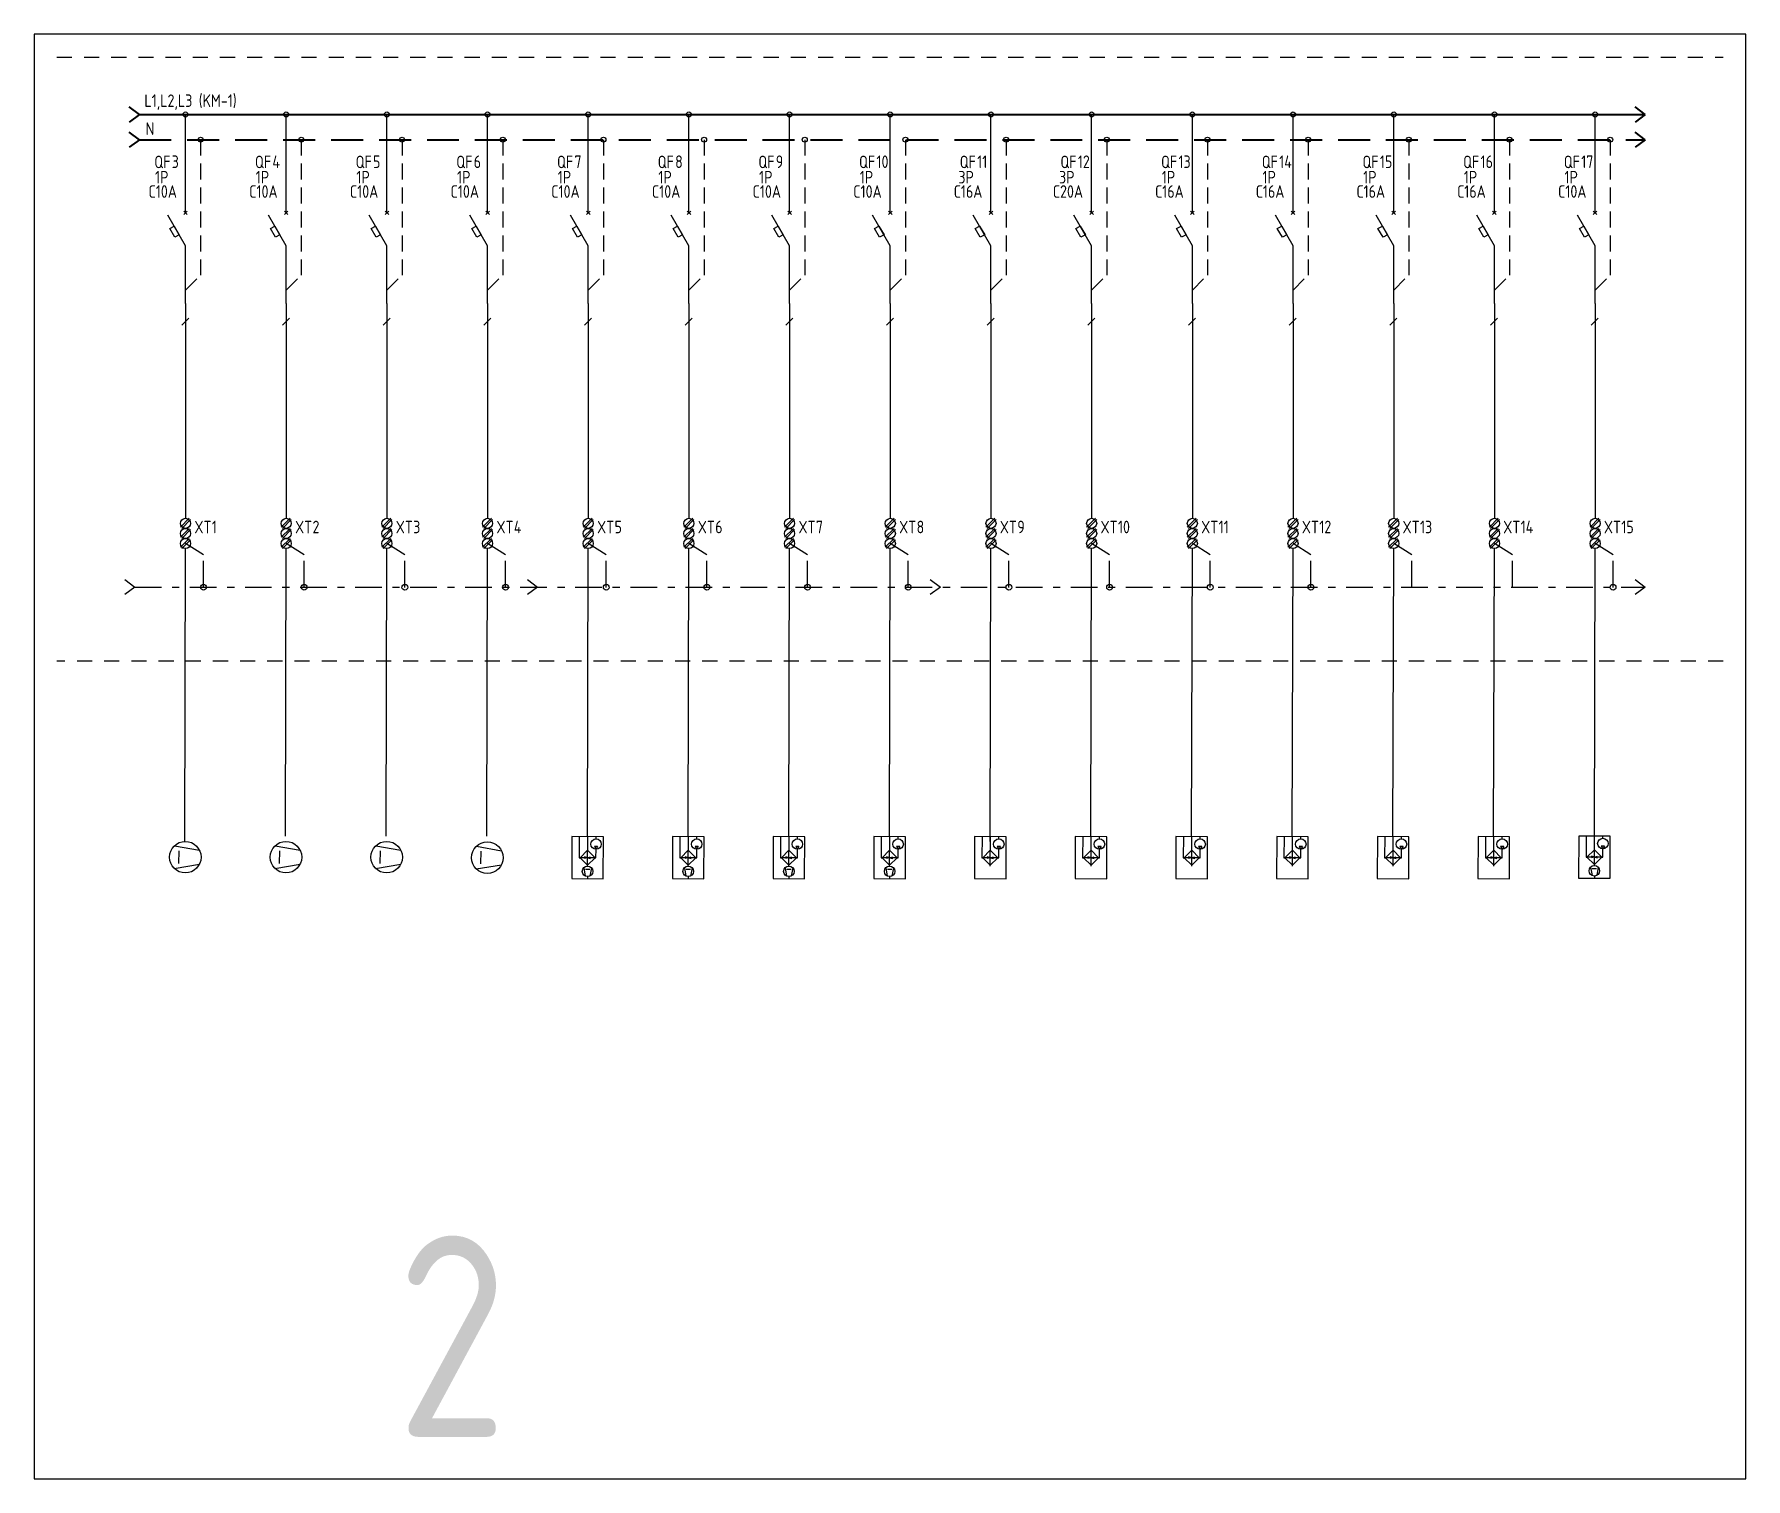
# Model space of a CAD drawing. Header units: millimetres. Extents: x -559267 to 5835, y 0 to 209897.
# Drawn here: x 395 to 735, y 1291 to 1578 of the extents above; entities that cross this region are included whole.
import ezdxf
from ezdxf.enums import TextEntityAlignment as Align

# ---------------------------------------------------------------- set-up
doc = ezdxf.new("R2010")
doc.units = ezdxf.units.MM
doc.set_wipeout_variables(frame=1)
for name, pattern in [('HIDDEN2', [4.7625, 3.175, -1.5875]), ('JIS_02_0.7', [1.35, 0.75, -0.6]), ('Штрихштриховая', [10.936111, 5.291667, -2.116667, 1.411111, -2.116667])]:
    doc.linetypes.add(name, pattern=pattern)
for name, color, linetype in [('0_UNC_5 Доп. Оборудования', 1, 'Continuous'), ('0_XT', 7, 'Continuous'), ('Нумерация QF', 7, 'Continuous')]:
    doc.layers.add(name, color=color, linetype=linetype)
doc.styles.add('UNC_A', font='GOST2304A_0.ttf')
doc.styles.add('Unecom', font='GOST2304A_0.ttf', dxfattribs={"height": 2.5})

msp = doc.modelspace()

# ---------------------------------------------------------------- texts
at = {"layer": '0_XT', "char_height": 2.5, "attachment_point": 4, "style": 'Unecom'}
for s, insert in [('1', (430.28, 1480.09)), ('2', (450.28, 1480.09)), ('3', (470.28, 1480.09)), ('4', (490.28, 1480.09)), ('5', (510.28, 1480.09)), ('6', (530.28, 1480.09)), ('7', (550.28, 1480.09)), ('8', (570.28, 1480.09)), ('9', (590.28, 1480.09)), ('10', (610.28, 1480.09)), ('11', (630.28, 1480.09)), ('12', (650.28, 1480.09)), ('13', (670.28, 1480.09)), ('14', (690.28, 1480.09)), ('15', (710.28, 1480.09))]:
    msp.add_mtext_dynamic_manual_height_columns(s, width=9.9168, gutter_width=12.5, heights=[0], dxfattribs=dict(at, insert=insert))
at = {"layer": 'Defpoints', "color": 6, "insert": (467.02, 1339.31), "char_height": 40, "attachment_point": 1, "style": 'Unecom'}
msp.add_mtext_dynamic_manual_height_columns('2', width=99.9205, gutter_width=12.5, heights=[0], dxfattribs=at)
at = {"layer": 'Нумерация QF', "char_height": 2.5, "attachment_point": 4, "style": 'Unecom'}
for s, insert in [('3', (422.31, 1552.66)), ('4', (442.31, 1552.66)), ('5', (462.31, 1552.66)), ('6', (482.31, 1552.66)), ('7', (502.31, 1552.66)), ('8', (522.31, 1552.66)), ('9', (542.31, 1552.66)), ('10', (562.31, 1552.66)), ('11', (582.31, 1552.66)), ('12', (602.31, 1552.66)), ('13', (622.31, 1552.66)), ('14', (642.31, 1552.66)), ('15', (662.31, 1552.66)), ('16', (682.31, 1552.66)), ('17', (702.31, 1552.66))]:
    msp.add_mtext_dynamic_manual_height_columns(s, width=7.51, gutter_width=12.5, heights=[0], dxfattribs=dict(at, insert=insert))

# ---------------------------------------------------------------- blocks, each defined once
blk = doc.blocks.new('*U167')
at = {"lineweight": 40}
for p, q in [((0, 0), (-2, 1.5)), ((0, 0), (-2, -1.5)), ((299.12, 0), (297.12, 1.5)), ((299.12, 0), (297.12, -1.5)), ((0, -5), (-2, -3.5)), ((0, -5), (-2, -6.5)), ((299.12, -5), (297.12, -3.5)), ((299.12, -5), (297.12, -6.5))]:
    blk.add_line(p, q, dxfattribs=at)
at = {"linetype": 'ByBlock', "lineweight": 40}
blk.add_lwpolyline([(0, 0), (299.12, 0)], dxfattribs=at)
at = {"color": 4, "linetype": 'HIDDEN2', "lineweight": 40, "ltscale": 2}
blk.add_lwpolyline([(0, -5), (299.12, -5)], dxfattribs=at)
at = {"insert": (1.24, -1.57), "char_height": 2.5, "attachment_point": 1, "style": 'UNC_A'}
blk.add_mtext_dynamic_manual_height_columns('N', width=3.8436, gutter_width=12.5, heights=[0], dxfattribs=at)
at = {"style": 'UNC_A'}
blk.add_attdef('ЛИНИЯ', (1, 1.5), '', height=2.5, dxfattribs=at)
blk = doc.blocks.new('*U165')
for p, q in [((0, -36.27), (0, -16.73)), ((0, -42.79), (-3.51, -36.72)), ((-0.35, -36.62), (0.35, -35.91)), ((0.35, -36.62), (-0.35, -35.91)), ((0, -54.31), (0, -42.79))]:
    blk.add_line(p, q)
at = {"color": 4, "linetype": 'HIDDEN2'}
for p in [(3, -21.73), (0, -51.65)]:
    blk.add_line(p, (3, -48.65), dxfattribs=at)
blk.add_lwpolyline([(-2.12, -41.12), (-3.12, -39.39), (-2.25, -38.89), (-1.25, -40.62)], close=True)
for centre in [(0, -16.73), (3, -21.73)]:
    blk.add_circle(centre, 0.5)
at = {"insert": (-6.21, -24.9), "char_height": 2.5, "attachment_point": 1, "style": 'Unecom'}
blk.add_mtext_dynamic_manual_height_columns('\\pxql;QF', width=5.7065, gutter_width=12.5, heights=[4.37], dxfattribs=at)
at = {"style": 'Unecom'}
blk.add_attdef('N', (-3.15, -27.4), '', height=2.5, dxfattribs=at)
for tag, p in [('P', (-3.4, -30.43)), ('A', (-1.7, -33.28))]:
    blk.add_attdef(tag, text='', height=2.5, dxfattribs=at).set_placement(p, align=Align.RIGHT)
blk = doc.blocks.new('*U103')
at = {"lineweight": 25}
blk.add_line((-0.7, -0.71), (0.7, 0.71), dxfattribs=at)
blk = doc.blocks.new('*U174')
at = {"color": 18, "true_color": 0x000000, "style": 'Unecom'}
blk.add_attdef('V.', (-0.77, 5.77), '', height=2.5, dxfattribs=at)
at = {"color": 0}
blk.add_wipeout([(0.02, 2.5), (0.57, 2.44), (1.01, 2.29), (1.41, 2.07), (1.82, 1.72), (2.05, 1.43), (2.19, 1.21), (2.33, 0.92), (2.45, 0.52), (2.5, 0.17), (2.5, -0.15), (2.47, -0.4), (2.4, -0.72), (2.28, -1.03), (2.16, -1.26), (1.96, -1.55), (1.73, -1.81), (1.46, -2.03), (1.21, -2.19), (0.82, -2.36), (0.58, -2.43), (0.28, -2.49), (-0.02, -2.5), (-0.24, -2.49), (-0.51, -2.45), (-0.85, -2.36), (-1.16, -2.22), (-1.37, -2.1), (-1.56, -1.95), (-1.77, -1.77), (-1.92, -1.6), (-2.08, -1.39), (-2.21, -1.17), (-2.31, -0.97), (-2.37, -0.79), (-2.42, -0.62), (-2.48, -0.31), (-2.5, 0.02), (-2.48, 0.31), (-2.41, 0.69), (-2.31, 0.95), (-2.26, 1.08), (-2.15, 1.28), (-2.03, 1.47), (-1.94, 1.58), (-1.84, 1.7), (-1.64, 1.89), (-1.46, 2.03), (-1.28, 2.15), (-1.04, 2.28), (-0.86, 2.35), (-0.66, 2.41), (-0.49, 2.45), (-0.24, 2.49)], dxfattribs=at)
for p, q in [((-1.72, 1.82), (2.25, 1.09)), ((-1.01, -0.99), (-0.99, 1.01)), ((-1.75, -1.79), (2.24, -1.12))]:
    blk.add_line(p, q, dxfattribs=at)
blk.add_circle((0, 0), 2.5, dxfattribs=at)
blk = doc.blocks.new('3 ур. кламмы')
at = {"color": 32, "true_color": 0xcd6928}
for p, q in [((0.75, 0), (-1, -1.75)), ((1, -0.25), (-0.75, -2))]:
    blk.add_line(p, q, dxfattribs=at)
at = {"color": 5}
for p, q in [((0.75, -2), (-1, -3.75)), ((1, -2.25), (-0.75, -4))]:
    blk.add_line(p, q, dxfattribs=at)
at = {"color": 3}
for p, q in [((0.75, -4), (-1, -5.75)), ((1, -4.25), (-0.75, -6))]:
    blk.add_line(p, q, dxfattribs=at)
at = {"color": 32, "true_color": 0xcd6928}
blk.add_circle((0, -1), 1, dxfattribs=at)
at = {"color": 5}
blk.add_circle((0, -3), 1, dxfattribs=at)
at = {"color": 3}
blk.add_circle((0, -5), 1, dxfattribs=at)
at = {"style": 'UNC_A'}
blk.add_attdef('1', (1.75, -2.99), '', height=2.5, dxfattribs=at)
blk = doc.blocks.new('*U175')
at = {"color": 18, "true_color": 0x000000, "style": 'Unecom'}
blk.add_attdef('K.', (-0.73, 5.12), '', height=2.5, dxfattribs=at)
at = {"color": 0}
blk.add_wipeout([(-2.49, 3.34), (2.51, 3.33), (2.49, -3.34), (-2.51, -3.33)], dxfattribs=at)
for p, q in [((0, -1.33), (0.01, 3.33)), ((1.34, 3), (1.34, 3.33)), ((1.18, 0), (-1.18, 0)), ((0, 0), (-0.48, 0.13)), ((0, 0), (-0.48, 0.13)), ((0, 0), (0.48, 0.13)), ((0, 0), (0.48, 0.13)), ((1.09, 1.76), (1.34, 1.33)), ((1.59, 1.76), (1.09, 1.76)), ((1.59, 1.76), (1.34, 1.33)), ((-0.61, -1.59), (-0.38, -2.91)), ((0, 0), (-0.48, -0.13)), ((0, 0), (-0.48, -0.13)), ((-0.34, -1.83), (0.33, -1.83)), ((0, 0), (0.48, -0.13)), ((0, 0), (0.48, -0.13)), ((0.6, -1.59), (0.36, -2.92)), ((-0.01, -3), (-0.01, -3.33))]:
    blk.add_line(p, q, dxfattribs=at)
for points in [[(-2.49, 3.34), (-2.51, -3.33), (2.49, -3.34), (2.51, 3.33)], [(-1.18, 0), (0, -1.18), (1.18, 0), (0, 1.18)]]:
    blk.add_lwpolyline(points, close=True, dxfattribs=at)
for points in [[(-1.32, 3.34), (-1.33, 0), (-1.18, 0)], [(1.18, 0), (1.33, 0), (1.34, 1.33)]]:
    blk.add_lwpolyline(points, dxfattribs=at)
for centre in [(1.34, 2.16), (-0.01, -2.17)]:
    blk.add_circle(centre, 0.833, dxfattribs=at)
blk = doc.blocks.new('*U222')
at = {"color": 0}
for p, q in [((0, -1.33), (0.01, 3.33)), ((1.34, 3), (1.34, 3.33)), ((1.18, 0), (-1.18, 0)), ((0, 0), (-0.48, 0.13)), ((0, 0), (-0.48, 0.13)), ((0, 0), (0.48, 0.13)), ((0, 0), (0.48, 0.13)), ((1.09, 1.76), (1.34, 1.33)), ((1.59, 1.76), (1.09, 1.76)), ((1.59, 1.76), (1.34, 1.33)), ((0, 0), (-0.48, -0.13)), ((0, 0), (-0.48, -0.13)), ((0, 0), (0.48, -0.13)), ((0, 0), (0.48, -0.13))]:
    blk.add_line(p, q, dxfattribs=at)
for points in [[(-2.49, 3.34), (-2.51, -3.33), (2.49, -3.34), (2.51, 3.33)], [(-1.18, 0), (0, -1.18), (1.18, 0), (0, 1.18)]]:
    blk.add_lwpolyline(points, close=True, dxfattribs=at)
for points in [[(-1.32, 3.34), (-1.33, 0), (-1.18, 0)], [(1.18, 0), (1.33, 0), (1.34, 1.33)]]:
    blk.add_lwpolyline(points, dxfattribs=at)
blk.add_circle((1.34, 2.16), 0.833, dxfattribs=at)
at = {"color": 18, "true_color": 0x000000, "style": 'Unecom'}
blk.add_attdef('KV.', (-1.32, 6.58), '', height=2.5, dxfattribs=at)

# ---------------------------------------------------------------- linework, layer by layer
at = {"color": 6}
msp.add_lwpolyline([(735, 1577.99), (395, 1577.99), (395, 1290.99), (735, 1290.99), (735, 1577.99)], dxfattribs=at)
at = {"linetype": 'JIS_02_0.7', "ltscale": 4}
for points in [[(399.5, 1573.46), (730.5, 1573.46)], [(730.5, 1453.46), (399.5, 1453.46)]]:
    msp.add_lwpolyline(points, dxfattribs=at)
for points in [[(425.06, 1524.46), (425.06, 1481.81)], [(445.06, 1524.46), (445.06, 1481.81)], [(465.06, 1524.46), (465.06, 1481.81)], [(485.06, 1524.46), (485.06, 1481.81)], [(505.06, 1524.46), (505.06, 1481.81)], [(525.06, 1524.46), (525.06, 1481.81)], [(545.06, 1524.46), (545.06, 1481.81)], [(565.06, 1524.46), (565.06, 1481.81)], [(585.06, 1524.46), (585.06, 1481.81)], [(605.06, 1524.46), (605.06, 1481.81)], [(625.06, 1524.46), (625.06, 1481.81)], [(645.06, 1524.46), (645.06, 1481.81)], [(665.06, 1524.46), (665.06, 1481.81)], [(685.06, 1524.46), (685.06, 1481.81)], [(705.06, 1524.46), (705.06, 1481.81)], [(424.93, 1417.62), (425.06, 1475.81)], [(444.91, 1418.66), (445.06, 1475.81)], [(464.91, 1418.66), (465.06, 1475.81)], [(484.91, 1418.66), (485.06, 1475.81)], [(504.93, 1417.62), (505.06, 1475.81)], [(524.91, 1418.66), (525.06, 1475.81)], [(544.91, 1418.66), (545.06, 1475.81)], [(564.91, 1418.66), (565.06, 1475.81)], [(584.93, 1417.62), (585.06, 1475.81)], [(604.91, 1418.66), (605.06, 1475.81)], [(624.91, 1418.66), (625.06, 1475.81)], [(644.91, 1418.66), (645.06, 1475.81)], [(664.91, 1418.66), (665.06, 1475.81)], [(684.91, 1418.66), (685.06, 1475.81)], [(704.93, 1417.62), (705.06, 1475.81)], [(413, 1469.65), (415, 1468.15), (413, 1466.65)], [(493, 1469.65), (495, 1468.15), (493, 1466.65)], [(573, 1469.65), (575, 1468.15), (573, 1466.65)], [(713, 1469.65), (715, 1468.15), (713, 1466.65)]]:
    msp.add_lwpolyline(points)
at = {"color": 3, "linetype": 'Штрихштриховая'}
for points in [[(428.63, 1468.1), (428.63, 1474.58), (425.06, 1476.81)], [(448.63, 1468.1), (448.63, 1474.58), (445.06, 1476.81)], [(468.63, 1468.1), (468.63, 1474.58), (465.06, 1476.81)], [(488.63, 1468.1), (488.63, 1474.58), (485.06, 1476.81)], [(508.63, 1468.1), (508.63, 1474.58), (505.06, 1476.81)], [(528.63, 1468.1), (528.63, 1474.58), (525.06, 1476.81)], [(548.63, 1468.1), (548.63, 1474.58), (545.06, 1476.81)], [(568.63, 1468.1), (568.63, 1474.58), (565.06, 1476.81)], [(588.63, 1468.1), (588.63, 1474.58), (585.06, 1476.81)], [(608.63, 1468.1), (608.63, 1474.58), (605.06, 1476.81)], [(628.63, 1468.1), (628.63, 1474.58), (625.06, 1476.81)], [(648.63, 1468.1), (648.63, 1474.58), (645.06, 1476.81)], [(668.63, 1468.1), (668.63, 1474.58), (665.06, 1476.81)], [(688.63, 1468.1), (688.63, 1474.58), (685.06, 1476.81)], [(708.63, 1468.1), (708.63, 1474.58), (705.06, 1476.81)], [(415, 1468.15), (715, 1468.15)]]:
    msp.add_lwpolyline(points, dxfattribs=at)
at = {"color": 0, "linetype": 'ByBlock', "lineweight": -3}
for centre in [(428.63, 1468.11), (448.63, 1468.11), (468.63, 1468.11), (488.63, 1468.11), (508.63, 1468.11), (528.63, 1468.11), (548.63, 1468.11), (568.63, 1468.11), (588.63, 1468.11), (608.63, 1468.11), (628.63, 1468.11), (648.63, 1468.11), (708.63, 1468.11)]:
    msp.add_circle(centre, 0.575, dxfattribs=at)

# ---------------------------------------------------------------- block references
for name, p, values in [('*U167', (415.88, 1562.04), {'ЛИНИЯ': 'L1,L2,L3 (KM-1)'}), ('3 ур. кламмы', (425.06, 1481.81), {'1': 'XT'}), ('3 ур. кламмы', (445.06, 1481.81), {'1': 'XT'}), ('3 ур. кламмы', (465.06, 1481.81), {'1': 'XT'}), ('3 ур. кламмы', (485.06, 1481.81), {'1': 'XT'}), ('3 ур. кламмы', (505.06, 1481.81), {'1': 'XT'}), ('3 ур. кламмы', (525.06, 1481.81), {'1': 'XT'}), ('3 ур. кламмы', (545.06, 1481.81), {'1': 'XT'}), ('3 ур. кламмы', (565.06, 1481.81), {'1': 'XT'}), ('3 ур. кламмы', (585.06, 1481.81), {'1': 'XT'}), ('3 ур. кламмы', (605.06, 1481.81), {'1': 'XT'}), ('3 ур. кламмы', (625.06, 1481.81), {'1': 'XT'}), ('3 ур. кламмы', (645.06, 1481.81), {'1': 'XT'}), ('3 ур. кламмы', (665.06, 1481.81), {'1': 'XT'}), ('3 ур. кламмы', (685.06, 1481.81), {'1': 'XT'}), ('3 ур. кламмы', (705.06, 1481.81), {'1': 'XT'})]:
    msp.add_blockref(name, p).add_auto_attribs(values)
at = {"color": 1}
ref = msp.add_blockref('*U165', (425.06, 1578.77), dxfattribs=at)
ref.add_attrib('P', '1P', dxfattribs={"height": 2.5, "style": 'Unecom'}).set_placement((421.66, 1548.34), align=Align.RIGHT)
ref.add_attrib('A', 'C10A', dxfattribs={"height": 2.5, "style": 'Unecom'}).set_placement((423.35, 1545.49), align=Align.RIGHT)
ref = msp.add_blockref('*U165', (445.06, 1578.77), dxfattribs=at)
ref.add_attrib('P', '1P', dxfattribs={"height": 2.5, "style": 'Unecom'}).set_placement((441.66, 1548.34), align=Align.RIGHT)
ref.add_attrib('A', 'C10A', dxfattribs={"height": 2.5, "style": 'Unecom'}).set_placement((443.35, 1545.49), align=Align.RIGHT)
ref = msp.add_blockref('*U165', (465.06, 1578.77), dxfattribs=at)
ref.add_attrib('P', '1P', dxfattribs={"height": 2.5, "style": 'Unecom'}).set_placement((461.66, 1548.34), align=Align.RIGHT)
ref.add_attrib('A', 'C10A', dxfattribs={"height": 2.5, "style": 'Unecom'}).set_placement((463.35, 1545.49), align=Align.RIGHT)
ref = msp.add_blockref('*U165', (485.06, 1578.77), dxfattribs=at)
ref.add_attrib('P', '1P', dxfattribs={"height": 2.5, "style": 'Unecom'}).set_placement((481.66, 1548.34), align=Align.RIGHT)
ref.add_attrib('A', 'C10A', dxfattribs={"height": 2.5, "style": 'Unecom'}).set_placement((483.35, 1545.49), align=Align.RIGHT)
ref = msp.add_blockref('*U165', (505.06, 1578.77), dxfattribs=at)
ref.add_attrib('P', '1P', dxfattribs={"height": 2.5, "style": 'Unecom'}).set_placement((501.66, 1548.34), align=Align.RIGHT)
ref.add_attrib('A', 'C10A', dxfattribs={"height": 2.5, "style": 'Unecom'}).set_placement((503.35, 1545.49), align=Align.RIGHT)
ref = msp.add_blockref('*U165', (525.06, 1578.77), dxfattribs=at)
ref.add_attrib('P', '1P', dxfattribs={"height": 2.5, "style": 'Unecom'}).set_placement((521.66, 1548.34), align=Align.RIGHT)
ref.add_attrib('A', 'C10A', dxfattribs={"height": 2.5, "style": 'Unecom'}).set_placement((523.35, 1545.49), align=Align.RIGHT)
ref = msp.add_blockref('*U165', (545.06, 1578.77), dxfattribs=at)
ref.add_attrib('P', '1P', dxfattribs={"height": 2.5, "style": 'Unecom'}).set_placement((541.66, 1548.34), align=Align.RIGHT)
ref.add_attrib('A', 'C10A', dxfattribs={"height": 2.5, "style": 'Unecom'}).set_placement((543.35, 1545.49), align=Align.RIGHT)
ref = msp.add_blockref('*U165', (565.06, 1578.77), dxfattribs=at)
ref.add_attrib('P', '1P', dxfattribs={"height": 2.5, "style": 'Unecom'}).set_placement((561.66, 1548.34), align=Align.RIGHT)
ref.add_attrib('A', 'C10A', dxfattribs={"height": 2.5, "style": 'Unecom'}).set_placement((563.35, 1545.49), align=Align.RIGHT)
ref = msp.add_blockref('*U165', (585.06, 1578.77), dxfattribs=at)
ref.add_attrib('P', '3P', dxfattribs={"height": 2.5, "style": 'Unecom'}).set_placement((581.66, 1548.34), align=Align.RIGHT)
ref.add_attrib('A', 'С16А', dxfattribs={"height": 2.5, "style": 'Unecom'}).set_placement((583.35, 1545.49), align=Align.RIGHT)
ref = msp.add_blockref('*U165', (605.06, 1578.77), dxfattribs=at)
ref.add_attrib('P', '3P', dxfattribs={"height": 2.5, "style": 'Unecom'}).set_placement((601.66, 1548.34), align=Align.RIGHT)
ref.add_attrib('A', 'C20A', dxfattribs={"height": 2.5, "style": 'Unecom'}).set_placement((603.35, 1545.49), align=Align.RIGHT)
ref = msp.add_blockref('*U165', (625.06, 1578.77), dxfattribs=at)
ref.add_attrib('P', '1P', dxfattribs={"height": 2.5, "style": 'Unecom'}).set_placement((621.66, 1548.34), align=Align.RIGHT)
ref.add_attrib('A', 'С16А', dxfattribs={"height": 2.5, "style": 'Unecom'}).set_placement((623.35, 1545.49), align=Align.RIGHT)
ref = msp.add_blockref('*U165', (645.06, 1578.77), dxfattribs=at)
ref.add_attrib('P', '1P', dxfattribs={"height": 2.5, "style": 'Unecom'}).set_placement((641.66, 1548.34), align=Align.RIGHT)
ref.add_attrib('A', 'С16А', dxfattribs={"height": 2.5, "style": 'Unecom'}).set_placement((643.35, 1545.49), align=Align.RIGHT)
ref = msp.add_blockref('*U165', (665.06, 1578.77), dxfattribs=at)
ref.add_attrib('P', '1P', dxfattribs={"height": 2.5, "style": 'Unecom'}).set_placement((661.66, 1548.34), align=Align.RIGHT)
ref.add_attrib('A', 'С16А', dxfattribs={"height": 2.5, "style": 'Unecom'}).set_placement((663.35, 1545.49), align=Align.RIGHT)
ref = msp.add_blockref('*U165', (685.06, 1578.77), dxfattribs=at)
ref.add_attrib('P', '1P', dxfattribs={"height": 2.5, "style": 'Unecom'}).set_placement((681.66, 1548.34), align=Align.RIGHT)
ref.add_attrib('A', 'С16А', dxfattribs={"height": 2.5, "style": 'Unecom'}).set_placement((683.35, 1545.49), align=Align.RIGHT)
ref = msp.add_blockref('*U165', (705.06, 1578.77), dxfattribs=at)
ref.add_attrib('P', '1P', dxfattribs={"height": 2.5, "style": 'Unecom'}).set_placement((701.66, 1548.34), align=Align.RIGHT)
ref.add_attrib('A', 'C10A', dxfattribs={"height": 2.5, "style": 'Unecom'}).set_placement((703.35, 1545.49), align=Align.RIGHT)
for p in [(425, 1520.87), (445, 1520.87), (465, 1520.87), (485, 1520.87), (505, 1520.87), (525, 1520.87), (545, 1520.87), (565, 1520.87), (585, 1520.87), (605, 1520.87), (625, 1520.87), (645, 1520.87), (665, 1520.87), (685, 1520.87), (705, 1520.87)]:
    msp.add_blockref('*U103', p)
at = {"layer": '0_UNC_5 Доп. Оборудования', "color": 4, "xscale": 1.252060273136781, "yscale": 1.252060273136781, "zscale": 1.252060273136781}
for p in [(584.93, 1414.39), (604.93, 1414.39), (624.93, 1414.39), (644.93, 1414.39), (664.93, 1414.39), (684.93, 1414.39)]:
    msp.add_blockref('*U222', p, dxfattribs=at)

msp.set_redraw_order([(e.dxf.handle, doc.entitydb.next_handle()) for e in msp.query("TEXT MTEXT ATTDEF DIMENSION ARC_DIMENSION")])  # texts and dimensions are drawn at this point

# ---------------------------------------------------------------- next in the draw order: block references
at = {"layer": '0_UNC_5 Доп. Оборудования', "color": 4, "xscale": 1.252060273136781, "yscale": 1.252060273136781, "zscale": 1.252060273136781}
for name, p in [('*U175', (504.93, 1414.39)), ('*U175', (524.93, 1414.39)), ('*U175', (544.93, 1414.39)), ('*U175', (564.93, 1414.39)), ('*U175', (704.93, 1414.5)), ('*U174', (425, 1414.49)), ('*U174', (445, 1414.49)), ('*U174', (465, 1414.49)), ('*U174', (485, 1414.39))]:
    msp.add_blockref(name, p, dxfattribs=at)

doc.saveas('drawing.dxf')
